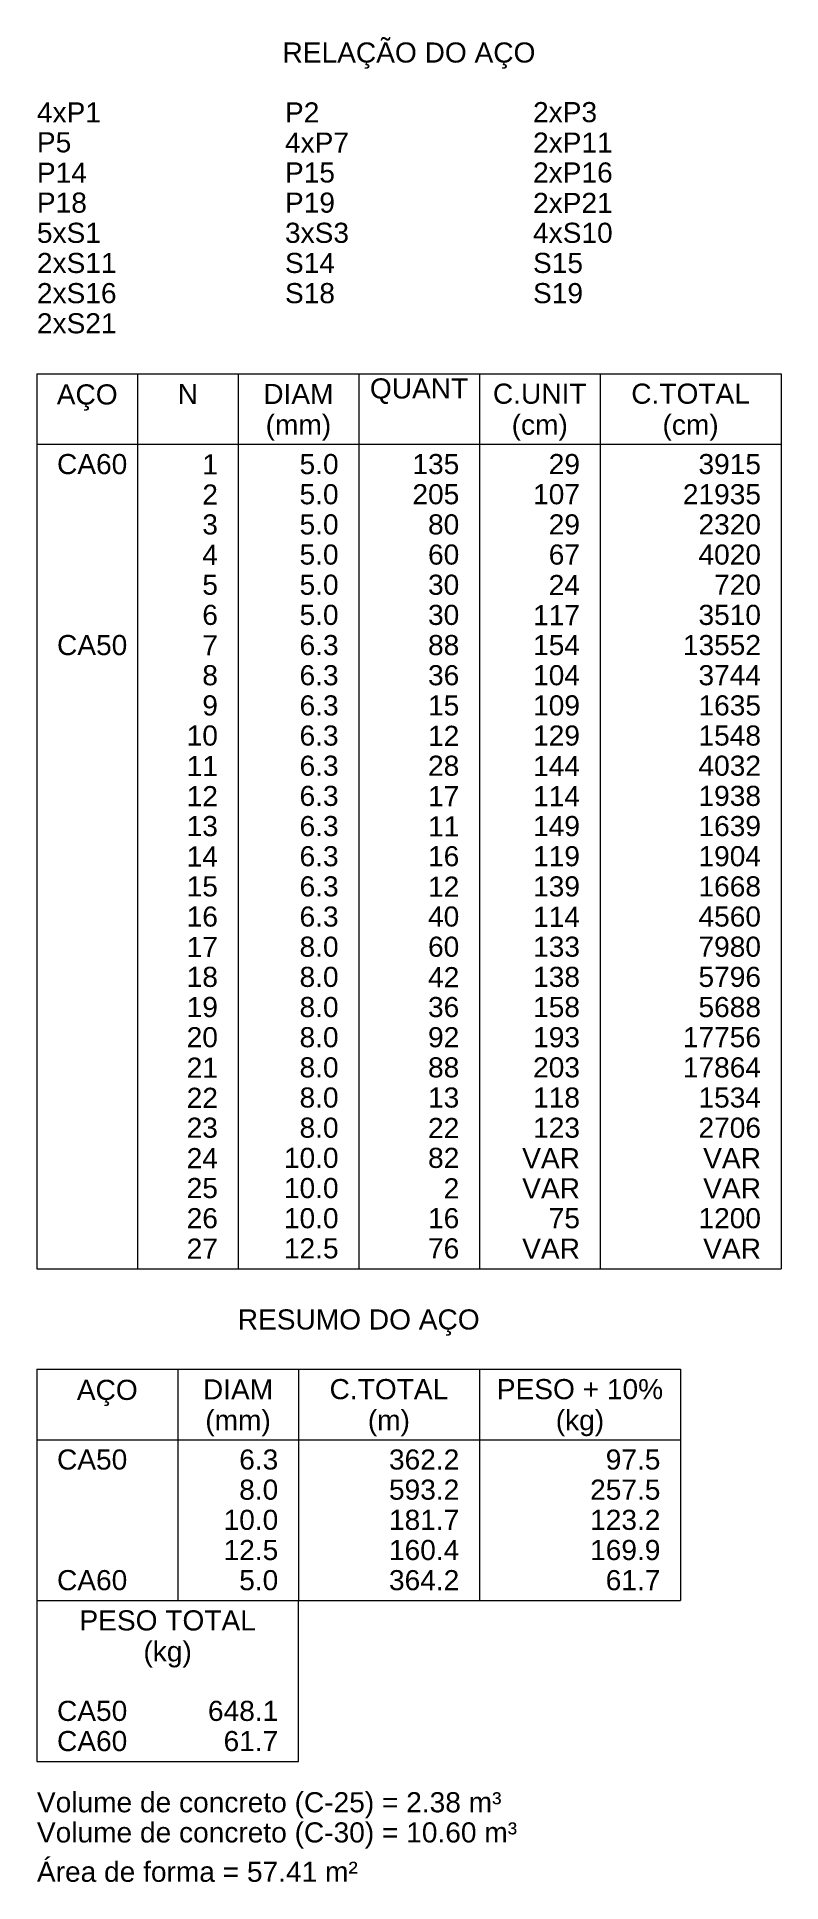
# Model space of a CAD drawing. Header units: millimetres. Extents: x 180 to 11148, y -1598 to 1045.
# Drawn here: x 828.08 to 843.75, y 3.05 to 41.92 of the extents above; entities that cross this region are included whole.
import ezdxf

# ---------------------------------------------------------------- set-up
doc = ezdxf.new("R2010")
doc.units = ezdxf.units.MM
doc.header["$MEASUREMENT"] = 0
doc.layers.add('DT-Relação do aço', color=9, linetype='Continuous', lineweight=5)
doc.styles.add('Arial', font='arial.ttf')

msp = doc.modelspace()

# ---------------------------------------------------------------- texts
at = {"layer": 'DT-Relação do aço', "linetype": 'Continuous', "char_height": 0.4236, "line_spacing_factor": 0.798, "style": 'Arial'}
for s, insert, width, attachment_point in [('RELAÇÃO DO AÇO', (835.9177, 41.2457), 10.681309, 8), ('4xP1', (828.0815, 40.1143), 2.70451, 7), ('P2', (833.3059, 40.1143), 1.451328, 7), ('2xP3', (838.5303, 40.1143), 2.70451, 7), ('P5', (828.0815, 39.4789), 1.451328, 7), ('4xP7', (833.3059, 39.4789), 2.70451, 7), ('2xP11', (838.5303, 39.4789), 3.364415, 7), ('P14', (828.0815, 38.8435), 2.111233, 7), ('P15', (833.3059, 38.8435), 2.111233, 7), ('2xP16', (838.5303, 38.8435), 3.364415, 7), ('P18', (828.0815, 38.2081), 2.111233, 7), ('P19', (833.3059, 38.2081), 2.111233, 7), ('2xP21', (838.5303, 38.2081), 3.364415, 7), ('5xS1', (828.0815, 37.5727), 2.70451, 7), ('3xS3', (833.3059, 37.5727), 2.70451, 7), ('4xS10', (838.5303, 37.5727), 3.364415, 7), ('2xS11', (828.0815, 36.9373), 3.364415, 7), ('S14', (833.3059, 36.9373), 2.111233, 7), ('S15', (838.5303, 36.9373), 2.111233, 7), ('2xS16', (828.0815, 36.3019), 3.364415, 7), ('S18', (833.3059, 36.3019), 2.111233, 7), ('S19', (838.5303, 36.3019), 2.111233, 7), ('2xS21', (828.0815, 35.6665), 3.364415, 7), ('AÇO', (829.1407, 34.0437), 2.571255, 8), ('N', (831.2585, 34.1839), 0.856892, 8), ('DIAM', (833.5883, 34.1839), 2.966387, 8), ('QUANT', (836.1299, 34.1839), 4.152941, 8), ('C.UNIT', (838.6715, 34.1839), 3.954796, 8), ('C.TOTAL', (841.8485, 34.1839), 5.010412, 8), ('(mm)', (833.5887, 33.4087), 2.767082, 8), ('(cm)', (838.6717, 33.4087), 2.37195, 8), ('(cm)', (841.8487, 33.4087), 2.37195, 8), ('RESUMO DO AÇO', (834.8587, 14.5587), 10.218391, 8), ('AÇO', (829.5637, 13.0757), 2.571255, 8), ('DIAM', (832.3175, 13.2157), 2.966387, 8), ('C.TOTAL', (835.4945, 13.2157), 5.010412, 8), ('PESO + 10%', (839.5187, 13.2157), 7.024311, 8), ('(mm)', (832.3177, 12.4407), 2.767082, 8), ('(m)', (835.4947, 12.4407), 1.778673, 8), ('(kg)', (839.5187, 12.4407), 2.043446, 8), ('CA50', (828.5051, 11.7331), 2.968125, 7), ('6.3', (833.1647, 11.7331), 1.649473, 9), ('362.2', (836.9771, 11.7331), 2.969283, 9), ('97.5', (841.2131, 11.7331), 2.309378, 9), ('8.0', (833.1647, 11.0977), 1.649473, 9), ('593.2', (836.9771, 11.0977), 2.969283, 9), ('257.5', (841.2131, 11.0977), 2.969283, 9), ('10.0', (833.1647, 10.4623), 2.309378, 9), ('181.7', (836.9771, 10.4623), 2.969283, 9), ('123.2', (841.2131, 10.4623), 2.969283, 9), ('12.5', (833.1647, 9.8269), 2.309378, 9), ('160.4', (836.9771, 9.8269), 2.969283, 9), ('169.9', (841.2131, 9.8269), 2.969283, 9), ('CA60', (828.5051, 9.1915), 2.968125, 7), ('5.0', (833.1647, 9.1915), 1.649473, 9), ('364.2', (836.9771, 9.1915), 2.969283, 9), ('61.7', (841.2131, 9.1915), 2.309378, 9), ('PESO TOTAL', (830.8349, 8.3443), 7.450729, 8), ('(kg)', (830.8347, 7.5687), 2.043446, 8), ('CA50', (828.5051, 6.4381), 2.968125, 7), ('648.1', (833.1647, 6.4381), 2.969283, 9), ('CA60', (828.5051, 5.8027), 2.968125, 7), ('61.7', (833.1647, 5.8027), 2.309378, 9), ('Volume de concreto (C-25) = 2.38 m³', (828.0817, 4.3917), 19.619866, 7), ('Volume de concreto (C-30) = 10.60 m³', (828.0817, 3.7567), 20.279771, 7), ('Área de forma = 57.41 m²', (828.0815, 3.0493), 13.553258, 7)]:
    msp.add_mtext(s, dxfattribs=dict(at, insert=insert, width=width, attachment_point=attachment_point))
at = {"layer": 'DT-Relação do aço', "color": 9, "linetype": 'Continuous', "char_height": 0.4236, "line_spacing_factor": 0.798, "style": 'Arial'}
for s, insert, width, attachment_point in [('CA60', (828.5051, 32.7013), 2.968125, 7), ('1', (831.8939, 32.7013), 0.659905, 9), ('5.0', (834.4355, 32.7013), 1.649473, 9), ('135', (836.9771, 32.7013), 1.979715, 9), ('29', (839.5187, 32.7013), 1.31981, 9), ('3915', (843.3311, 32.7013), 2.639621, 9), ('2', (831.8939, 32.0659), 0.659905, 9), ('5.0', (834.4355, 32.0659), 1.649473, 9), ('205', (836.9771, 32.0659), 1.979715, 9), ('107', (839.5187, 32.0659), 1.979715, 9), ('21935', (843.3311, 32.0659), 3.299526, 9), ('3', (831.8939, 31.4305), 0.659905, 9), ('5.0', (834.4355, 31.4305), 1.649473, 9), ('80', (836.9771, 31.4305), 1.31981, 9), ('29', (839.5187, 31.4305), 1.31981, 9), ('2320', (843.3311, 31.4305), 2.639621, 9), ('4', (831.8939, 30.7951), 0.659905, 9), ('5.0', (834.4355, 30.7951), 1.649473, 9), ('60', (836.9771, 30.7951), 1.31981, 9), ('67', (839.5187, 30.7951), 1.31981, 9), ('4020', (843.3311, 30.7951), 2.639621, 9), ('5', (831.8939, 30.1597), 0.659905, 9), ('5.0', (834.4355, 30.1597), 1.649473, 9), ('30', (836.9771, 30.1597), 1.31981, 9), ('24', (839.5187, 30.1597), 1.31981, 9), ('720', (843.3311, 30.1597), 1.979715, 9), ('6', (831.8939, 29.5243), 0.659905, 9), ('5.0', (834.4355, 29.5243), 1.649473, 9), ('30', (836.9771, 29.5243), 1.31981, 9), ('117', (839.5187, 29.5243), 1.979715, 9), ('3510', (843.3311, 29.5243), 2.639621, 9), ('CA50', (828.5051, 28.8889), 2.968125, 7), ('7', (831.8939, 28.8889), 0.659905, 9), ('6.3', (834.4355, 28.8889), 1.649473, 9), ('88', (836.9771, 28.8889), 1.31981, 9), ('154', (839.5187, 28.8889), 1.979715, 9), ('13552', (843.3311, 28.8889), 3.299526, 9), ('8', (831.8939, 28.2535), 0.659905, 9), ('6.3', (834.4355, 28.2535), 1.649473, 9), ('36', (836.9771, 28.2535), 1.31981, 9), ('104', (839.5187, 28.2535), 1.979715, 9), ('3744', (843.3311, 28.2535), 2.639621, 9), ('9', (831.8939, 27.6181), 0.659905, 9), ('6.3', (834.4355, 27.6181), 1.649473, 9), ('15', (836.9771, 27.6181), 1.31981, 9), ('109', (839.5187, 27.6181), 1.979715, 9), ('1635', (843.3311, 27.6181), 2.639621, 9), ('10', (831.8939, 26.9827), 1.31981, 9), ('6.3', (834.4355, 26.9827), 1.649473, 9), ('12', (836.9771, 26.9827), 1.31981, 9), ('129', (839.5187, 26.9827), 1.979715, 9), ('1548', (843.3311, 26.9827), 2.639621, 9), ('11', (831.8939, 26.3473), 1.31981, 9), ('6.3', (834.4355, 26.3473), 1.649473, 9), ('28', (836.9771, 26.3473), 1.31981, 9), ('144', (839.5187, 26.3473), 1.979715, 9), ('4032', (843.3311, 26.3473), 2.639621, 9), ('12', (831.8939, 25.7119), 1.31981, 9), ('6.3', (834.4355, 25.7119), 1.649473, 9), ('17', (836.9771, 25.7119), 1.31981, 9), ('114', (839.5187, 25.7119), 1.979715, 9), ('1938', (843.3311, 25.7119), 2.639621, 9), ('13', (831.8939, 25.0765), 1.31981, 9), ('6.3', (834.4355, 25.0765), 1.649473, 9), ('11', (836.9771, 25.0765), 1.31981, 9), ('149', (839.5187, 25.0765), 1.979715, 9), ('1639', (843.3311, 25.0765), 2.639621, 9), ('6.3', (834.4355, 24.4411), 1.649473, 9), ('16', (836.9771, 24.4411), 1.31981, 9), ('119', (839.5187, 24.4411), 1.979715, 9), ('1904', (843.3311, 24.4411), 2.639621, 9), ('14', (831.8939, 24.4411), 1.31981, 9), ('15', (831.8939, 23.8057), 1.31981, 9), ('6.3', (834.4355, 23.8057), 1.649473, 9), ('12', (836.9771, 23.8057), 1.31981, 9), ('139', (839.5187, 23.8057), 1.979715, 9), ('1668', (843.3311, 23.8057), 2.639621, 9), ('16', (831.8939, 23.1703), 1.31981, 9), ('6.3', (834.4355, 23.1703), 1.649473, 9), ('40', (836.9771, 23.1703), 1.31981, 9), ('114', (839.5187, 23.1703), 1.979715, 9), ('4560', (843.3311, 23.1703), 2.639621, 9), ('17', (831.8939, 22.5349), 1.31981, 9), ('8.0', (834.4355, 22.5349), 1.649473, 9), ('60', (836.9771, 22.5349), 1.31981, 9), ('133', (839.5187, 22.5349), 1.979715, 9), ('7980', (843.3311, 22.5349), 2.639621, 9), ('18', (831.8939, 21.8995), 1.31981, 9), ('8.0', (834.4355, 21.8995), 1.649473, 9), ('42', (836.9771, 21.8995), 1.31981, 9), ('138', (839.5187, 21.8995), 1.979715, 9), ('5796', (843.3311, 21.8995), 2.639621, 9), ('19', (831.8939, 21.2641), 1.31981, 9), ('8.0', (834.4355, 21.2641), 1.649473, 9), ('36', (836.9771, 21.2641), 1.31981, 9), ('158', (839.5187, 21.2641), 1.979715, 9), ('5688', (843.3311, 21.2641), 2.639621, 9), ('20', (831.8939, 20.6287), 1.31981, 9), ('8.0', (834.4355, 20.6287), 1.649473, 9), ('92', (836.9771, 20.6287), 1.31981, 9), ('193', (839.5187, 20.6287), 1.979715, 9), ('17756', (843.3311, 20.6287), 3.299526, 9), ('21', (831.8939, 19.9933), 1.31981, 9), ('8.0', (834.4355, 19.9933), 1.649473, 9), ('88', (836.9771, 19.9933), 1.31981, 9), ('203', (839.5187, 19.9933), 1.979715, 9), ('17864', (843.3311, 19.9933), 3.299526, 9), ('22', (831.8939, 19.3579), 1.31981, 9), ('8.0', (834.4355, 19.3579), 1.649473, 9), ('13', (836.9771, 19.3579), 1.31981, 9), ('118', (839.5187, 19.3579), 1.979715, 9), ('1534', (843.3311, 19.3579), 2.639621, 9), ('23', (831.8939, 18.7225), 1.31981, 9), ('8.0', (834.4355, 18.7225), 1.649473, 9), ('22', (836.9771, 18.7225), 1.31981, 9), ('123', (839.5187, 18.7225), 1.979715, 9), ('2706', (843.3311, 18.7225), 2.639621, 9), ('24', (831.8939, 18.0871), 1.31981, 9), ('10.0', (834.4355, 18.0871), 2.309378, 9), ('82', (836.9771, 18.0871), 1.31981, 9), ('VAR', (839.5187, 18.0871), 2.439737, 9), ('VAR', (843.3311, 18.0871), 2.439737, 9), ('25', (831.8939, 17.4517), 1.31981, 9), ('10.0', (834.4355, 17.4517), 2.309378, 9), ('2', (836.9771, 17.4517), 0.659905, 9), ('VAR', (839.5187, 17.4517), 2.439737, 9), ('VAR', (843.3311, 17.4517), 2.439737, 9), ('26', (831.8939, 16.8163), 1.31981, 9), ('10.0', (834.4355, 16.8163), 2.309378, 9), ('16', (836.9771, 16.8163), 1.31981, 9), ('75', (839.5187, 16.8163), 1.31981, 9), ('1200', (843.3311, 16.8163), 2.639621, 9), ('27', (831.8939, 16.1809), 1.31981, 9), ('12.5', (834.4355, 16.1809), 2.309378, 9), ('76', (836.9771, 16.1809), 1.31981, 9), ('VAR', (839.5187, 16.1809), 2.439737, 9), ('VAR', (843.3311, 16.1809), 2.439737, 9)]:
    msp.add_mtext(s, dxfattribs=dict(at, insert=insert, width=width, attachment_point=attachment_point))

# ---------------------------------------------------------------- linework, layer by layer
at = {"layer": 'DT-Relação do aço', "linetype": 'Continuous'}
for p, q in [((828.0815, 34.8193), (843.7547, 34.8193)), ((828.0815, 34.8193), (828.0815, 15.9691)), ((830.1995, 34.8193), (830.1995, 15.9691)), ((832.3175, 34.8193), (832.3175, 15.9691)), ((834.8591, 34.8193), (834.8591, 15.9691)), ((837.4007, 34.8193), (837.4007, 15.9691)), ((839.9423, 34.8193), (839.9423, 15.9691)), ((843.7547, 34.8193), (843.7547, 15.9691)), ((828.0815, 33.3367), (843.7547, 33.3367)), ((828.0815, 15.9691), (843.7547, 15.9691)), ((828.0815, 13.8511), (828.0815, 8.9797)), ((828.0815, 13.8511), (841.6367, 13.8511)), ((831.0467, 13.8511), (831.0467, 8.9797)), ((833.5883, 13.8511), (833.5883, 8.9797)), ((837.4007, 13.8511), (837.4007, 8.9797)), ((841.6367, 13.8511), (841.6367, 8.9797)), ((828.0815, 12.3685), (841.6367, 12.3685)), ((828.0815, 8.9797), (841.6367, 8.9797)), ((828.0815, 8.9797), (828.0815, 5.5909)), ((833.5883, 5.5909), (833.5883, 8.9797)), ((828.0815, 5.5909), (833.5883, 5.5909))]:
    msp.add_line(p, q, dxfattribs=at)

msp.set_redraw_order([(e.dxf.handle, doc.entitydb.next_handle()) for e in msp.query("TEXT MTEXT ATTDEF DIMENSION ARC_DIMENSION")])  # texts and dimensions are drawn at this point

doc.saveas('drawing.dxf')
